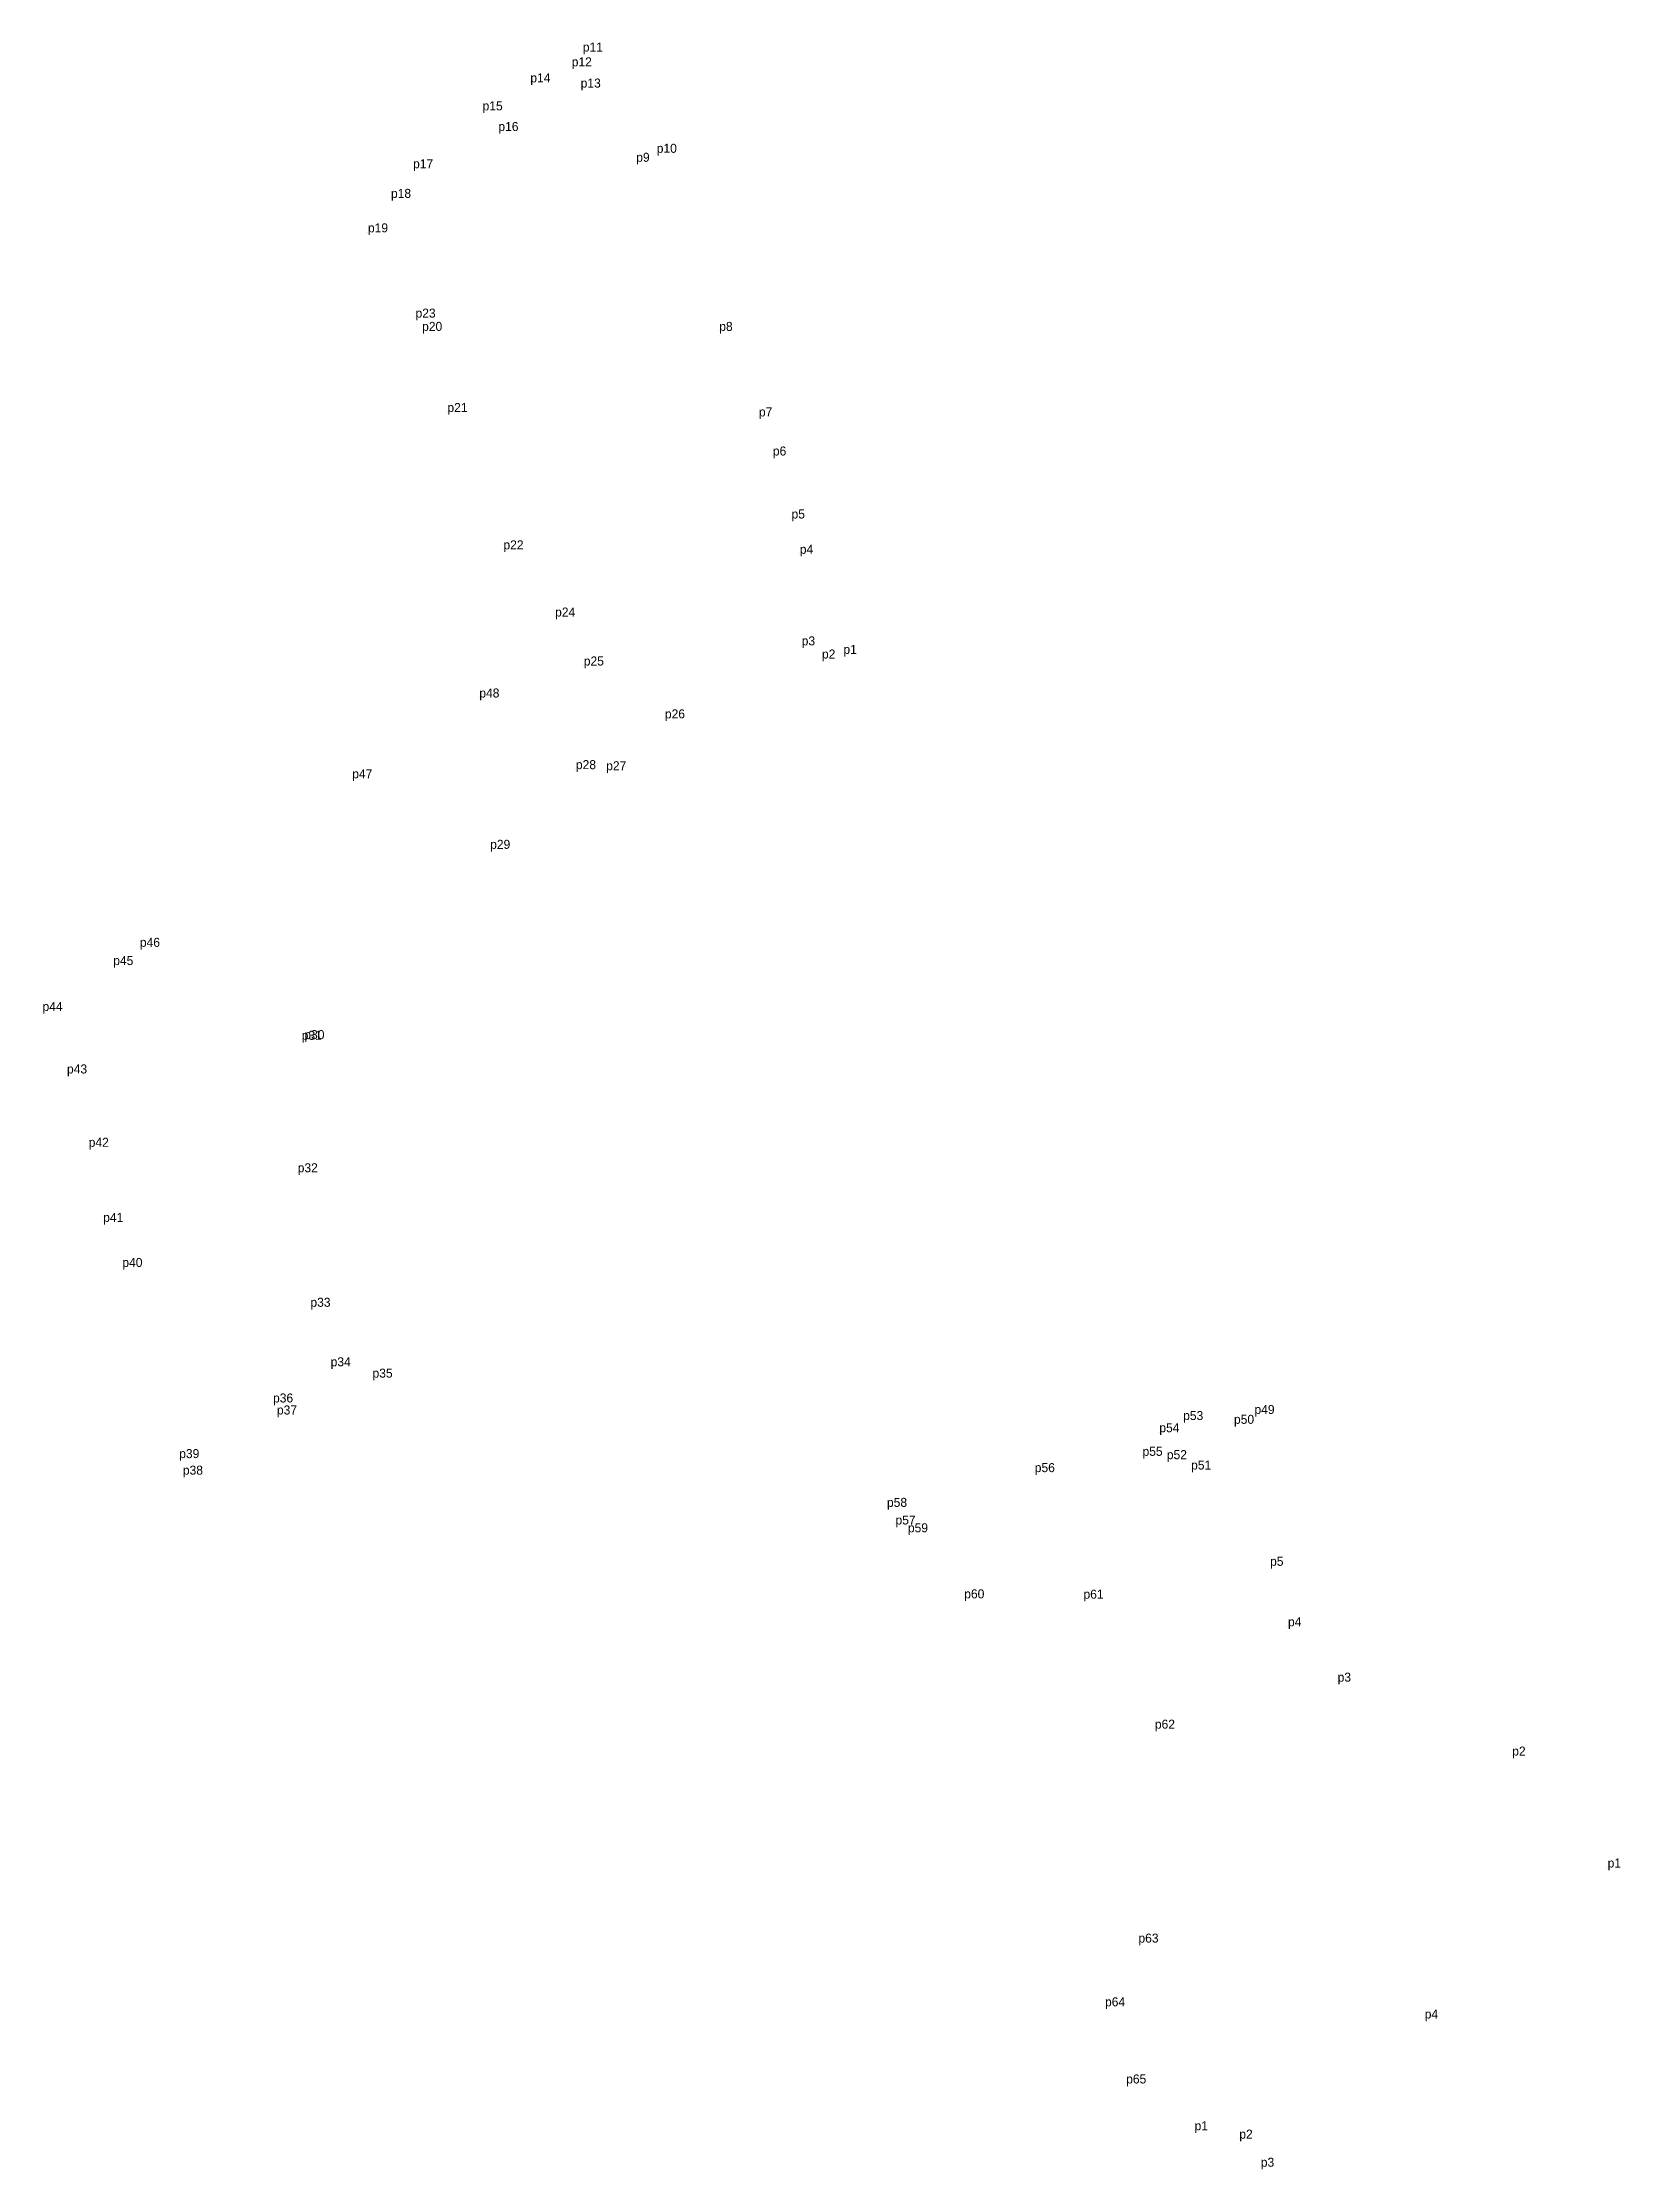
# Model space of a CAD drawing. Extents: x -2 to 54773767, y -1 to 183694297.
# Drawn here: x 549312.2 to 549627.5, y 1834784.1 to 1835208.8 of the extents above; entities that cross this region are included whole.
import ezdxf

# ---------------------------------------------------------------- set-up
doc = ezdxf.new("R2010")
doc.units = 0
doc.layers.add('Level 12', color=7, linetype='Continuous')
doc.layers.add('Level 7', color=7, linetype='Continuous')

msp = doc.modelspace()

# ---------------------------------------------------------------- texts
at = {"layer": 'Level 12'}
for s, p in [('p11', (549420.182, 1835207.032)), ('p12', (549417.971, 1835204.077)), ('p14', (549409.702, 1835200.886)), ('p13', (549419.756, 1835199.838)), ('p15', (549400.16, 1835195.284)), ('p16', (549403.316, 1835191.161)), ('p9', (549430.852, 1835185.02)), ('p10', (549434.954, 1835186.814)), ('p17', (549386.277, 1835183.727)), ('p18', (549381.859, 1835177.808)), ('p19', (549377.258, 1835170.925)), ('p23', (549386.763, 1835153.898)), ('p20', (549388.077, 1835151.248)), ('p8', (549447.44, 1835151.241)), ('p21', (549393.134, 1835135.045)), ('p7', (549455.367, 1835134.168)), ('p6', (549458.148, 1835126.362)), ('p5', (549461.882, 1835113.786)), ('p22', (549404.323, 1835107.623)), ('p4', (549463.534, 1835106.743)), ('p24', (549414.644, 1835094.202)), ('p3', (549463.917, 1835088.451)), ('p25', (549420.378, 1835084.428)), ('p2', (549467.959, 1835085.815)), ('p1', (549472.246, 1835086.744)), ('p48', (549399.511, 1835078.035)), ('p26', (549436.582, 1835073.87)), ('p47', (549374.12, 1835061.906)), ('p28', (549418.802, 1835063.728)), ('p27', (549424.858, 1835063.507)), ('p29', (549401.67, 1835047.815)), ('p46', (549331.696, 1835028.245)), ('p45', (549326.372, 1835024.606)), ('p44', (549312.242, 1835015.426)), ('p31', (549364.022, 1835009.68)), ('p30', (549364.556, 1835009.817)), ('p43', (549317.136, 1835002.959)), ('p42', (549321.466, 1834988.31)), ('p32', (549363.227, 1834983.226)), ('p41', (549324.362, 1834973.314)), ('p40', (549328.195, 1834964.319)), ('p33', (549365.766, 1834956.366)), ('p34', (549369.805, 1834944.482)), ('p35', (549378.173, 1834942.213)), ('p36', (549358.297, 1834937.254)), ('p37', (549359.074, 1834934.856)), ('p49', (549554.367, 1834934.96)), ('p54', (549535.365, 1834931.316)), ('p53', (549540.124, 1834933.75)), ('p50', (549550.278, 1834932.993)), ('p39', (549339.552, 1834926.149)), ('p55', (549532.001, 1834926.603)), ('p52', (549536.863, 1834925.935)), ('p38', (549340.283, 1834922.843)), ('p56', (549510.474, 1834923.347)), ('p51', (549541.708, 1834923.861)), ('p58', (549480.95, 1834916.406)), ('p57', (549482.65, 1834912.882)), ('p59', (549485.129, 1834911.33)), ('p5', (549557.491, 1834904.639)), ('p60', (549496.386, 1834898.139)), ('p61', (549520.207, 1834898.074)), ('p4', (549561.066, 1834892.555)), ('p3', (549570.985, 1834881.504)), ('p62', (549534.471, 1834872.12)), ('p2', (549605.866, 1834866.74)), ('p1', (549624.93, 1834844.393)), ('p63', (549531.191, 1834829.392)), ('p64', (549524.512, 1834816.667)), ('p4', (549588.385, 1834814.23)), ('p65', (549528.736, 1834801.266)), ('p1', (549542.409, 1834791.92)), ('p2', (549551.339, 1834790.251)), ('p3', (549555.635, 1834784.636))]:
    msp.add_text(s, height=1.8, dxfattribs=at).set_placement(p)

# ---------------------------------------------------------------- linework, layer by layer
at = {"layer": 'Level 7'}
for p, q in [((549417.971, 1835204.077), (549417.971, 1835204.077)), ((549420.182, 1835207.032), (549420.182, 1835207.032)), ((549409.702, 1835200.886), (549409.702, 1835200.886)), ((549419.756, 1835199.838), (549419.756, 1835199.838)), ((549400.16, 1835195.284), (549400.16, 1835195.284)), ((549403.316, 1835191.161), (549403.316, 1835191.161)), ((549434.954, 1835186.814), (549434.954, 1835186.814)), ((549386.277, 1835183.727), (549386.277, 1835183.727)), ((549430.852, 1835185.02), (549430.852, 1835185.02)), ((549381.859, 1835177.808), (549381.859, 1835177.808)), ((549377.258, 1835170.925), (549377.258, 1835170.925)), ((549386.763, 1835153.898), (549386.763, 1835153.898)), ((549388.077, 1835151.248), (549388.077, 1835151.248)), ((549447.44, 1835151.241), (549447.44, 1835151.241)), ((549393.134, 1835135.045), (549393.134, 1835135.045)), ((549455.367, 1835134.168), (549455.367, 1835134.168)), ((549458.148, 1835126.362), (549458.148, 1835126.362)), ((549461.882, 1835113.786), (549461.882, 1835113.786)), ((549404.323, 1835107.623), (549404.323, 1835107.623)), ((549463.534, 1835106.743), (549463.534, 1835106.743)), ((549414.644, 1835094.202), (549414.644, 1835094.202)), ((549463.917, 1835088.451), (549463.917, 1835088.451)), ((549467.959, 1835085.815), (549467.959, 1835085.815)), ((549472.246, 1835086.744), (549472.246, 1835086.744)), ((549420.378, 1835084.428), (549420.378, 1835084.428)), ((549399.511, 1835078.035), (549399.511, 1835078.035)), ((549436.582, 1835073.87), (549436.582, 1835073.87)), ((549418.802, 1835063.728), (549418.802, 1835063.728)), ((549424.858, 1835063.507), (549424.858, 1835063.507)), ((549374.12, 1835061.906), (549374.12, 1835061.906)), ((549401.67, 1835047.815), (549401.67, 1835047.815)), ((549331.696, 1835028.245), (549331.696, 1835028.245)), ((549326.372, 1835024.606), (549326.372, 1835024.606)), ((549312.242, 1835015.426), (549312.242, 1835015.426)), ((549364.022, 1835009.68), (549364.022, 1835009.68)), ((549364.556, 1835009.817), (549364.556, 1835009.817)), ((549317.136, 1835002.959), (549317.136, 1835002.959)), ((549321.466, 1834988.31), (549321.466, 1834988.31)), ((549363.227, 1834983.226), (549363.227, 1834983.226)), ((549324.362, 1834973.314), (549324.362, 1834973.314)), ((549328.195, 1834964.319), (549328.195, 1834964.319)), ((549365.766, 1834956.366), (549365.766, 1834956.366)), ((549369.805, 1834944.482), (549369.805, 1834944.482)), ((549378.173, 1834942.213), (549378.173, 1834942.213)), ((549358.297, 1834937.254), (549358.297, 1834937.254)), ((549359.074, 1834934.856), (549359.074, 1834934.856)), ((549540.124, 1834933.75), (549540.124, 1834933.75)), ((549550.278, 1834932.993), (549550.278, 1834932.993)), ((549554.367, 1834934.96), (549554.367, 1834934.96)), ((549535.365, 1834931.316), (549535.365, 1834931.316)), ((549339.552, 1834926.149), (549339.552, 1834926.149)), ((549510.474, 1834923.347), (549510.474, 1834923.347)), ((549532.001, 1834926.603), (549532.001, 1834926.603)), ((549536.863, 1834925.935), (549536.863, 1834925.935)), ((549541.708, 1834923.861), (549541.708, 1834923.861)), ((549340.283, 1834922.843), (549340.283, 1834922.843)), ((549480.95, 1834916.406), (549480.95, 1834916.406)), ((549482.65, 1834912.882), (549482.65, 1834912.882)), ((549485.129, 1834911.33), (549485.129, 1834911.33)), ((549557.491, 1834904.639), (549557.491, 1834904.639)), ((549496.386, 1834898.139), (549496.386, 1834898.139)), ((549520.207, 1834898.074), (549520.207, 1834898.074)), ((549561.066, 1834892.555), (549561.066, 1834892.555)), ((549570.985, 1834881.504), (549570.985, 1834881.504)), ((549534.471, 1834872.12), (549534.471, 1834872.12)), ((549605.866, 1834866.74), (549605.866, 1834866.74)), ((549624.93, 1834844.393), (549624.93, 1834844.393)), ((549531.191, 1834829.392), (549531.191, 1834829.392)), ((549524.512, 1834816.667), (549524.512, 1834816.667)), ((549588.385, 1834814.23), (549588.385, 1834814.23)), ((549528.736, 1834801.266), (549528.736, 1834801.266)), ((549542.409, 1834791.92), (549542.409, 1834791.92)), ((549551.339, 1834790.251), (549551.339, 1834790.251)), ((549555.635, 1834784.636), (549555.635, 1834784.636))]:
    msp.add_line(p, q, dxfattribs=at)

msp.set_redraw_order([(e.dxf.handle, doc.entitydb.next_handle()) for e in msp.query("TEXT MTEXT ATTDEF DIMENSION ARC_DIMENSION")])  # texts and dimensions are drawn at this point

doc.saveas('drawing.dxf')
